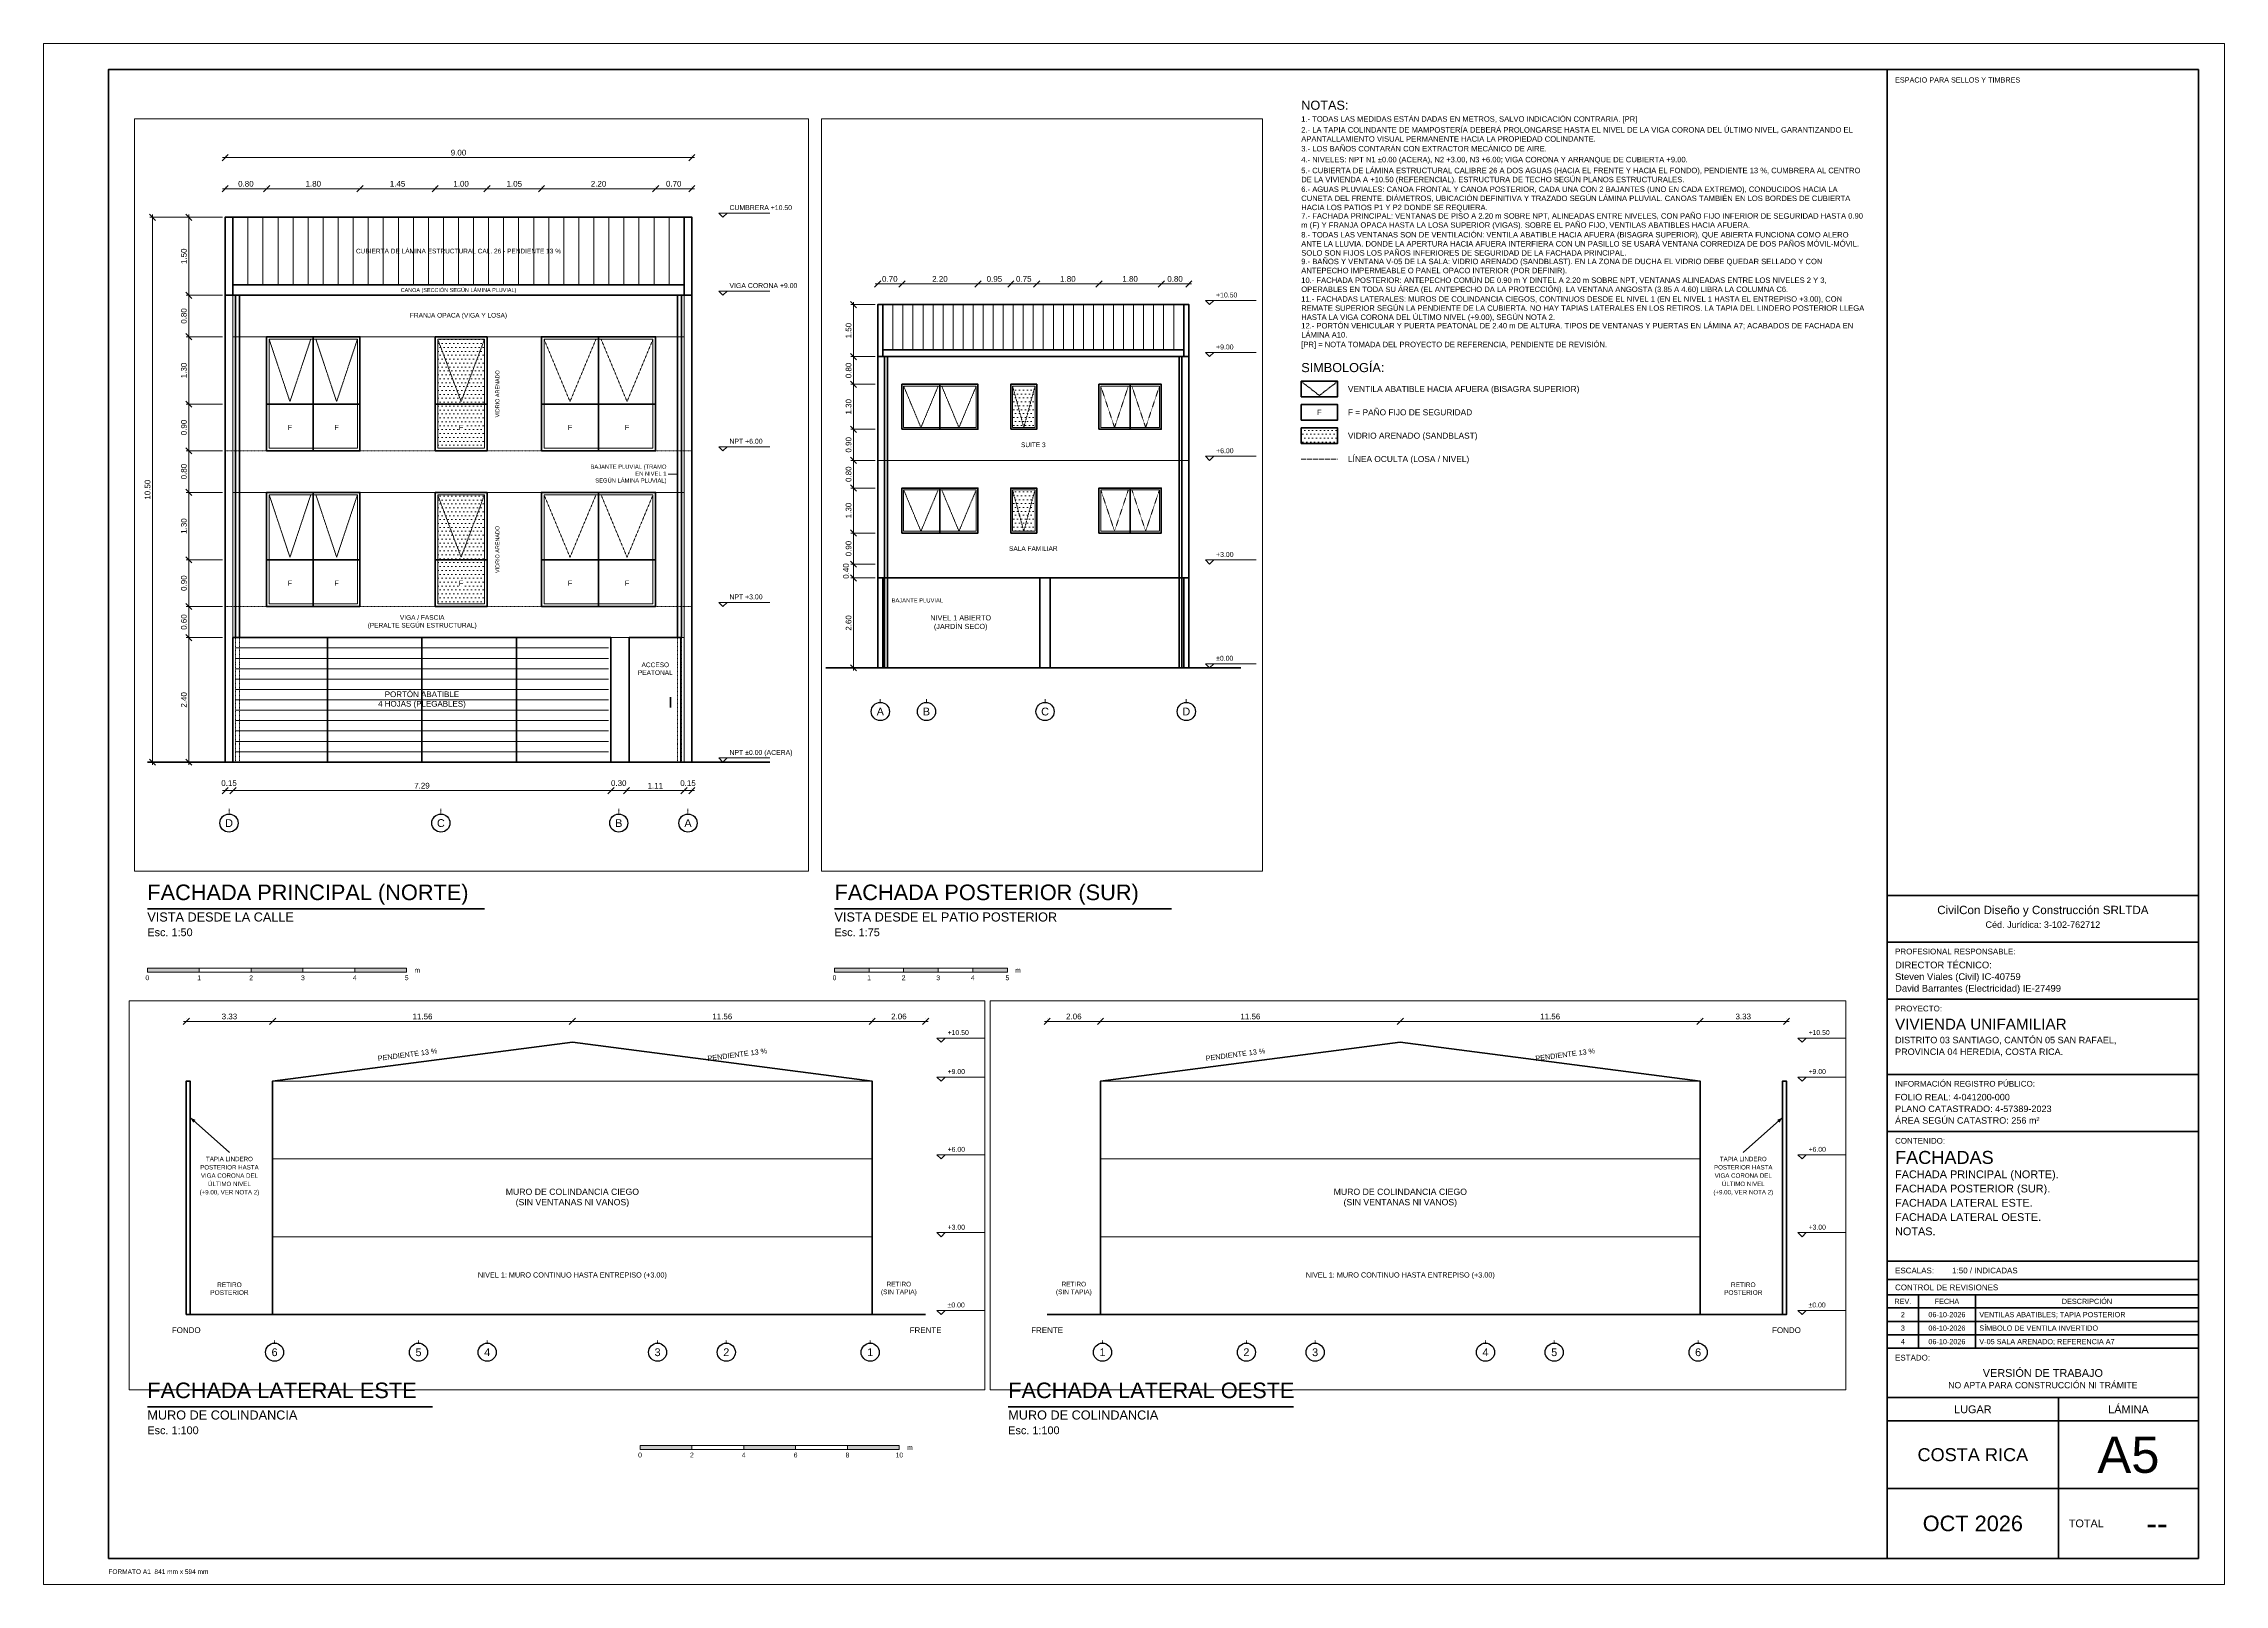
# Paper-space layout 'A5-FACHADAS' of a CAD drawing. Header units: metres, sheet in millimetres. Extents: x 0 to 841, y 0 to 594.
# The model-space entities are those that its viewports show. They can reach past a viewport. Long polylines and large blocks are cut down to what shows.
import ezdxf
from ezdxf.enums import TextEntityAlignment as Align

# ---------------------------------------------------------------- set-up
doc = ezdxf.new("R2010")
doc.units = ezdxf.units.M
doc.linetypes.add('CENTER', pattern=[5.08, 3.175, -0.635, 0.635, -0.635])
doc.linetypes.add('DASHED', pattern=[1.524, 1.27, -0.254])
for name, color, linetype, lineweight in [('A-CAJETIN', 7, 'Continuous', 35), ('A-CAJETIN-TXT', 7, 'Continuous', 25), ('A-EJES', 8, 'CENTER', 13), ('A-EJES-TXT', 7, 'Continuous', 25), ('A-ESCALA-GRAF', 7, 'Continuous', 18), ('A-MARCO', 7, 'Continuous', 70), ('A-NOTAS', 7, 'Continuous', 18), ('A-TEXTO', 7, 'Continuous', 18), ('A-TITULOS', 7, 'Continuous', 35), ('F-CONTORNO', 7, 'Continuous', 50), ('F-COTA', 7, 'Continuous', 18), ('F-LINEAS', 8, 'Continuous', 18), ('F-NIVEL', 7, 'Continuous', 18), ('F-OCULTO', 8, 'DASHED', 13), ('F-TERRENO', 7, 'Continuous', 70), ('F-TRAMA', 8, 'Continuous', 9), ('F-TXT', 7, 'Continuous', 18), ('F-VANOS', 7, 'Continuous', 35), ('F-VIDRIO', 8, 'Continuous', 13)]:
    doc.layers.add(name, color=color, linetype=linetype, lineweight=lineweight)
doc.layers.add('A-VIEWPORT', color=8, linetype='Continuous', lineweight=13, plot=False)
doc.styles.add('ARIAL', font='arial.ttf')
doc.dimstyles.new('COTA-100', dxfattribs={"dimtxt": 0.22, "dimasz": 0.12, "dimexe": 0.1, "dimexo": 0.1, "dimgap": 0.08, "dimtad": 1, "dimzin": 0, "dimdsep": 46, "dimtxsty": 'ARIAL', "dimtsz": 0.12, "dimcen": 2.5, "dimdle": 0.1, "dimclrd": 7, "dimclre": 7, "dimclrt": 7, "dimazin": 3, "dimtfac": 1, "dimtmove": 0, "dimatfit": 3, "dimlwd": 18, "dimlwe": 13})
doc.dimstyles.new('COTA-50', dxfattribs={"dimtxt": 0.11, "dimasz": 0.06, "dimexe": 0.05, "dimexo": 0.05, "dimgap": 0.04, "dimtad": 1, "dimzin": 0, "dimdsep": 46, "dimtxsty": 'ARIAL', "dimtsz": 0.06, "dimcen": 2.5, "dimdle": 0.05, "dimclrd": 7, "dimclre": 7, "dimclrt": 7, "dimazin": 3, "dimtfac": 1, "dimtmove": 0, "dimatfit": 3, "dimlwd": 18, "dimlwe": 13})
doc.dimstyles.new('COTA-75', dxfattribs={"dimtxt": 0.165, "dimasz": 0.09, "dimexe": 0.075, "dimexo": 0.075, "dimgap": 0.06, "dimtad": 1, "dimzin": 0, "dimdsep": 46, "dimtxsty": 'ARIAL', "dimtsz": 0.09, "dimcen": 2.5, "dimdle": 0.075, "dimclrd": 7, "dimclre": 7, "dimclrt": 7, "dimazin": 3, "dimtfac": 1, "dimtmove": 0, "dimatfit": 3, "dimlwd": 18, "dimlwe": 13})

# ---------------------------------------------------------------- blocks, each defined once
blk = doc.blocks.new('CAJETIN_A1')
for p, q in [((0, 255.6), (120, 255.6)), ((0, 237.6), (120, 237.6)), ((0, 215.6), (120, 215.6)), ((0, 186.6), (120, 186.6)), ((0, 164.6), (120, 164.6)), ((0, 114.6), (120, 114.6)), ((0, 107.6), (120, 107.6)), ((0, 101.6), (120, 101.6)), ((12, 101.6), (12, 81)), ((34, 101.6), (34, 81)), ((0, 96.6), (120, 96.6)), ((0, 91.4), (120, 91.4)), ((0, 86.2), (120, 86.2)), ((0, 81), (120, 81)), ((0, 62), (120, 62)), ((66, 62), (66, 0)), ((0, 53), (120, 53)), ((0, 27), (120, 27))]:
    blk.add_line(p, q)
blk.add_lwpolyline([(0, 0), (120, 0), (120, 574), (0, 574)], close=True)
at = {"style": 'ARIAL'}
for s, height, p in [('ESPACIO PARA SELLOS Y TIMBRES', 2, (3, 571)), ('PROFESIONAL RESPONSABLE:', 2.2, (3, 235.1)), ('PROYECTO:', 2.2, (3, 213.1)), ('INFORMACIÓN REGISTRO PÚBLICO:', 2.2, (3, 184.1)), ('CONTENIDO:', 2.2, (3, 162.1)), ('ESCALAS:', 2.2, (3, 112.1)), ('CONTROL DE REVISIONES', 2.2, (3, 105.6)), ('ESTADO:', 2.2, (3, 78.5))]:
    blk.add_text(s, height=height, dxfattribs=at).set_placement(p, align=Align.TOP_LEFT)
for s, height, p in [('REV.', 2, (6, 99.1)), ('FECHA', 2, (23, 99.1)), ('DESCRIPCIÓN', 2, (77, 99.1)), ('LUGAR', 3, (33, 57.5)), ('LÁMINA', 3, (93, 57.5))]:
    blk.add_text(s, height=height, dxfattribs=at).set_placement(p, align=Align.MIDDLE_CENTER)
blk.add_text('TOTAL', height=3, dxfattribs=at).set_placement((70, 13.5), align=Align.MIDDLE_LEFT)
for tag, height, p in [('EMPRESA_CED', 2.5, (60, 245.6)), ('EMPRESA', 3.2, (60, 251.6)), ('ESTADO_1', 3, (60, 73)), ('ESTADO_2', 2.4, (60, 68))]:
    blk.add_attdef(tag, text='', height=height, dxfattribs=at).set_placement(p, align=Align.TOP_CENTER)
for tag, height, p in [('PROF_1', 2.6, (3, 230.1)), ('PROF_2', 2.6, (3, 225.6)), ('PROF_3', 2.6, (3, 221.1)), ('PROYECTO', 4.2, (3, 208.1)), ('UBIC_1', 2.5, (3, 201.1)), ('UBIC_2', 2.5, (3, 196.6)), ('UBIC_3', 2.5, (3, 192.1)), ('REG_1', 2.5, (3, 179.1)), ('REG_2', 2.5, (3, 174.6)), ('REG_3', 2.5, (3, 170.1)), ('CONT_TIT', 5, (3, 157.1)), ('CONT_1', 3, (3, 149.6)), ('CONT_2', 3, (3, 144.1)), ('CONT_3', 3, (3, 138.6)), ('CONT_4', 3, (3, 133.1)), ('CONT_5', 3, (3, 127.6)), ('CONT_6', 3, (3, 122.1)), ('ESCALAS', 2.2, (25, 112.1))]:
    blk.add_attdef(tag, text='', height=height, dxfattribs=at).set_placement(p, align=Align.TOP_LEFT)
for tag, height, p in [('REV0_N', 2, (6, 94)), ('REV0_F', 2, (23, 94)), ('REV1_N', 2, (6, 88.8)), ('REV2_N', 2, (6, 83.6)), ('REV1_F', 2, (23, 88.8)), ('REV2_F', 2, (23, 83.6)), ('LUGAR', 5, (33, 40)), ('LAMINA', 14, (93, 40)), ('TOTAL', 9, (104, 13.5)), ('FECHA', 6, (33, 13.5))]:
    blk.add_attdef(tag, text='', height=height, dxfattribs=at).set_placement(p, align=Align.MIDDLE_CENTER)
for tag, p in [('REV0_D', (35.5, 94)), ('REV1_D', (35.5, 88.8)), ('REV2_D', (35.5, 83.6))]:
    blk.add_attdef(tag, text='', height=2, dxfattribs=at).set_placement(p, align=Align.MIDDLE_LEFT)

msp = doc.modelspace()

# ---------------------------------------------------------------- hatches: boundary and pattern name
at = {"layer": 'F-TRAMA'}
h = msp.add_hatch(dxfattribs=at)
h.set_pattern_fill('DOTS', scale=0.0475)
h.paths.add_polyline_path([(4.1, 6.05), (5, 6.05), (5, 8.15), (4.1, 8.15)])
h = msp.add_hatch(dxfattribs=at)
h.set_pattern_fill('DOTS', scale=0.07125)
h.paths.add_polyline_path([(33.9, 6.95), (34.55, 6.95), (34.55, 8.15), (33.9, 8.15)])
h = msp.add_hatch(dxfattribs=at)
h.set_pattern_fill('DOTS', scale=0.0475)
h.paths.add_polyline_path([(4.1, 3.05), (5, 3.05), (5, 5.15), (4.1, 5.15)])
h = msp.add_hatch(dxfattribs=at)
h.set_pattern_fill('DOTS', scale=0.07125)
h.paths.add_polyline_path([(33.9, 3.95), (34.55, 3.95), (34.55, 5.15), (33.9, 5.15)])

# ---------------------------------------------------------------- linework, layer by layer
at = {"layer": 'A-EJES', "ltscale": 0.05}
for p, q in [((0.075, -0.9), (0.075, -1)), ((4.16, -0.9), (4.16, -1)), ((7.59, -0.9), (7.59, -1)), ((8.925, -0.9), (8.925, -1))]:
    msp.add_line(p, q, dxfattribs=at)
at = {"layer": 'A-EJES', "ltscale": 0.075}
for p, q in [((30.075, -0.9), (30.075, -1)), ((31.41, -0.9), (31.41, -1)), ((34.84, -0.9), (34.84, -1)), ((38.925, -0.9), (38.925, -1))]:
    msp.add_line(p, q, dxfattribs=at)
at = {"layer": 'A-EJES', "ltscale": 0.1}
for p, q in [((63.407, -1), (63.407, -1.1)), ((68.957, -1), (68.957, -1.1)), ((71.607, -1), (71.607, -1.1)), ((78.177, -1), (78.177, -1.1)), ((80.827, -1), (80.827, -1.1)), ((86.377, -1), (86.377, -1.1)), ((102.135, -1), (102.135, -1.1)), ((107.685, -1), (107.685, -1.1)), ((110.335, -1), (110.335, -1.1)), ((116.905, -1), (116.905, -1.1)), ((119.555, -1), (119.555, -1.1)), ((125.105, -1), (125.105, -1.1))]:
    msp.add_line(p, q, dxfattribs=at)
at = {"layer": 'A-EJES-TXT'}
for centre, radius in [((0.075, -1.175), 0.175), ((4.16, -1.175), 0.175), ((7.59, -1.175), 0.175), ((8.925, -1.175), 0.175), ((30.075, -1.262), 0.263), ((31.41, -1.262), 0.263), ((34.84, -1.262), 0.263), ((38.925, -1.262), 0.263), ((63.407, -1.45), 0.35), ((68.957, -1.45), 0.35), ((71.607, -1.45), 0.35), ((78.177, -1.45), 0.35), ((80.827, -1.45), 0.35), ((86.377, -1.45), 0.35), ((102.135, -1.45), 0.35), ((107.685, -1.45), 0.35), ((110.335, -1.45), 0.35), ((116.905, -1.45), 0.35), ((119.555, -1.45), 0.35), ((125.105, -1.45), 0.35)]:
    msp.add_circle(centre, radius, dxfattribs=at)
at = {"layer": 'F-CONTORNO'}
for p, q in [((0.15, 10.503), (8.85, 10.503)), ((30.15, 10.503), (38.85, 10.503))]:
    msp.add_line(p, q, dxfattribs=at)
for points in [[(0, 9), (0.15, 9), (0.15, 10.503), (0, 10.503)], [(8.85, 9), (9, 9), (9, 10.503), (8.85, 10.503)], [(30, 9), (30.15, 9), (30.15, 10.503), (30, 10.503)], [(38.85, 9), (39, 9), (39, 10.503), (38.85, 10.503)], [(86.452, 0), (63.332, 0), (63.332, 9), (74.892, 10.503), (86.452, 9)], [(102.06, 0), (125.18, 0), (125.18, 9), (113.62, 10.503), (102.06, 9)], [(0, 0), (9, 0), (9, 9), (0, 9)], [(30, 2.6), (39, 2.6), (39, 9), (30, 9)], [(60, 0), (60.15, 0), (60.15, 9), (60, 9)], [(128.362, 0), (128.512, 0), (128.512, 9), (128.362, 9)], [(30, 0), (30.15, 0), (30.15, 2.6), (30, 2.6)], [(34.69, 0), (34.99, 0), (34.99, 2.6), (34.69, 2.6)], [(38.85, 0), (39, 0), (39, 2.6), (38.85, 2.6)]]:
    msp.add_lwpolyline(points, close=True, dxfattribs=at)
at = {"layer": 'F-LINEAS'}
for p, q in [((0, 0), (0, 9)), ((0.15, 0), (0.15, 9)), ((8.85, 0), (8.85, 9)), ((9, 0), (9, 9)), ((0.15, 8.2), (8.85, 8.2)), ((0.15, 5.2), (8.85, 5.2)), ((0.15, 2.4), (8.85, 2.4))]:
    msp.add_line(p, q, dxfattribs=at)
at = {"layer": 'F-NIVEL'}
for p, q in [((9.52, 10.583), (10.5, 10.583)), ((39.48, 10.623), (40.95, 10.623)), ((88.952, 10.663), (90.912, 10.663)), ((128.952, 10.663), (130.912, 10.663)), ((9.52, 9.08), (10.5, 9.08)), ((39.48, 9.12), (40.95, 9.12)), ((88.952, 9.16), (90.912, 9.16)), ((128.952, 9.16), (130.912, 9.16)), ((9.52, 6.08), (10.5, 6.08)), ((39.48, 6.12), (40.95, 6.12)), ((88.952, 6.16), (90.912, 6.16)), ((128.952, 6.16), (130.912, 6.16)), ((9.52, 3.08), (10.5, 3.08)), ((39.48, 3.12), (40.95, 3.12)), ((88.952, 3.16), (90.912, 3.16)), ((128.952, 3.16), (130.912, 3.16)), ((9.52, 0.08), (10.5, 0.08)), ((39.48, 0.12), (40.95, 0.12)), ((88.952, 0.16), (90.912, 0.16)), ((128.952, 0.16), (130.912, 0.16))]:
    msp.add_line(p, q, dxfattribs=at)
for points in [[(9.52, 10.583), (9.68, 10.583), (9.6, 10.503)], [(39.48, 10.623), (39.72, 10.623), (39.6, 10.503)], [(88.952, 10.663), (89.272, 10.663), (89.112, 10.503)], [(128.952, 10.663), (129.272, 10.663), (129.112, 10.503)], [(9.52, 9.08), (9.68, 9.08), (9.6, 9)], [(39.48, 9.12), (39.72, 9.12), (39.6, 9)], [(88.952, 9.16), (89.272, 9.16), (89.112, 9)], [(128.952, 9.16), (129.272, 9.16), (129.112, 9)], [(9.52, 6.08), (9.68, 6.08), (9.6, 6)], [(39.48, 6.12), (39.72, 6.12), (39.6, 6)], [(88.952, 6.16), (89.272, 6.16), (89.112, 6)], [(128.952, 6.16), (129.272, 6.16), (129.112, 6)], [(9.52, 3.08), (9.68, 3.08), (9.6, 3)], [(39.48, 3.12), (39.72, 3.12), (39.6, 3)], [(88.952, 3.16), (89.272, 3.16), (89.112, 3)], [(128.952, 3.16), (129.272, 3.16), (129.112, 3)], [(9.52, 0.08), (9.68, 0.08), (9.6, 0)], [(39.48, 0.12), (39.72, 0.12), (39.6, 0)], [(88.952, 0.16), (89.272, 0.16), (89.112, 0)], [(128.952, 0.16), (129.272, 0.16), (129.112, 0)]]:
    msp.add_lwpolyline(points, close=True, dxfattribs=at)
at = {"layer": 'F-OCULTO', "ltscale": 0.15}
for p, q in [((63.332, 9), (86.452, 9)), ((102.06, 9), (125.18, 9)), ((63.332, 6), (86.452, 6)), ((102.06, 6), (125.18, 6)), ((63.332, 3), (86.452, 3)), ((102.06, 3), (125.18, 3))]:
    msp.add_line(p, q, dxfattribs=at)
at = {"layer": 'F-OCULTO', "ltscale": 0.025}
for p, q in [((0.85, 8.15), (1.25, 6.95)), ((1.65, 8.15), (1.25, 6.95)), ((1.75, 8.15), (2.15, 6.95)), ((2.55, 8.15), (2.15, 6.95)), ((4.1, 8.15), (4.55, 6.95)), ((5, 8.15), (4.55, 6.95)), ((6.15, 8.15), (6.65, 6.95)), ((7.15, 8.15), (6.65, 6.95)), ((7.25, 8.15), (7.75, 6.95)), ((8.25, 8.15), (7.75, 6.95)), ((0.85, 5.15), (1.25, 3.95)), ((1.65, 5.15), (1.25, 3.95)), ((1.75, 5.15), (2.15, 3.95)), ((2.55, 5.15), (2.15, 3.95)), ((4.1, 5.15), (4.55, 3.95)), ((5, 5.15), (4.55, 3.95)), ((6.15, 5.15), (6.65, 3.95)), ((7.15, 5.15), (6.65, 3.95)), ((7.25, 5.15), (7.75, 3.95)), ((8.25, 5.15), (7.75, 3.95))]:
    msp.add_line(p, q, dxfattribs=at)
at = {"layer": 'F-OCULTO', "ltscale": 0.0375}
for p, q in [((30.75, 8.15), (31.25, 6.95)), ((31.75, 8.15), (31.25, 6.95)), ((31.85, 8.15), (32.35, 6.95)), ((32.85, 8.15), (32.35, 6.95)), ((33.9, 8.15), (34.225, 6.95)), ((34.55, 8.15), (34.225, 6.95)), ((36.45, 8.15), (36.85, 6.95)), ((37.25, 8.15), (36.85, 6.95)), ((37.35, 8.15), (37.75, 6.95)), ((38.15, 8.15), (37.75, 6.95)), ((30.75, 5.15), (31.25, 3.95)), ((31.75, 5.15), (31.25, 3.95)), ((31.85, 5.15), (32.35, 3.95)), ((32.85, 5.15), (32.35, 3.95)), ((33.9, 5.15), (34.225, 3.95)), ((34.55, 5.15), (34.225, 3.95)), ((36.45, 5.15), (36.85, 3.95)), ((37.25, 5.15), (36.85, 3.95)), ((37.35, 5.15), (37.75, 3.95)), ((38.15, 5.15), (37.75, 3.95))]:
    msp.add_line(p, q, dxfattribs=at)
at = {"layer": 'F-OCULTO', "ltscale": 0.08}
for p, q in [((0, 6), (9, 6)), ((30, 6), (39, 6)), ((0, 3), (9, 3)), ((0.2, 2.4), (0.2, 0)), ((0.28, 2.4), (0.28, 0)), ((8.72, 2.4), (8.72, 0)), ((8.8, 2.4), (8.8, 0))]:
    msp.add_line(p, q, dxfattribs=at)
at = {"layer": 'F-TERRENO'}
for p, q in [((-1.5, 0), (10.5, 0)), ((28.5, 0), (40.5, 0)), ((88.512, 0), (60, 0)), ((100, 0), (128.512, 0))]:
    msp.add_line(p, q, dxfattribs=at)
at = {"layer": 'F-TRAMA'}
for p, q in [((0.44, 9.2), (0.44, 10.503)), ((0.73, 9.2), (0.73, 10.503)), ((1.02, 9.2), (1.02, 10.503)), ((1.31, 9.2), (1.31, 10.503)), ((1.6, 9.2), (1.6, 10.503)), ((1.89, 9.2), (1.89, 10.503)), ((2.18, 9.2), (2.18, 10.503)), ((2.47, 9.2), (2.47, 10.503)), ((2.76, 9.2), (2.76, 10.503)), ((3.05, 9.2), (3.05, 10.503)), ((3.34, 9.2), (3.34, 10.503)), ((3.63, 9.2), (3.63, 10.503)), ((3.92, 9.2), (3.92, 10.503)), ((4.21, 9.2), (4.21, 10.503)), ((4.5, 9.2), (4.5, 10.503)), ((4.79, 9.2), (4.79, 10.503)), ((5.08, 9.2), (5.08, 10.503)), ((5.37, 9.2), (5.37, 10.503)), ((5.66, 9.2), (5.66, 10.503)), ((5.95, 9.2), (5.95, 10.503)), ((6.24, 9.2), (6.24, 10.503)), ((6.53, 9.2), (6.53, 10.503)), ((6.82, 9.2), (6.82, 10.503)), ((7.11, 9.2), (7.11, 10.503)), ((7.4, 9.2), (7.4, 10.503)), ((7.69, 9.2), (7.69, 10.503)), ((7.98, 9.2), (7.98, 10.503)), ((8.27, 9.2), (8.27, 10.503)), ((8.56, 9.2), (8.56, 10.503)), ((30.44, 9.2), (30.44, 10.503)), ((30.73, 9.2), (30.73, 10.503)), ((31.02, 9.2), (31.02, 10.503)), ((31.31, 9.2), (31.31, 10.503)), ((31.6, 9.2), (31.6, 10.503)), ((31.89, 9.2), (31.89, 10.503)), ((32.18, 9.2), (32.18, 10.503)), ((32.47, 9.2), (32.47, 10.503)), ((32.76, 9.2), (32.76, 10.503)), ((33.05, 9.2), (33.05, 10.503)), ((33.34, 9.2), (33.34, 10.503)), ((33.63, 9.2), (33.63, 10.503)), ((33.92, 9.2), (33.92, 10.503)), ((34.21, 9.2), (34.21, 10.503)), ((34.5, 9.2), (34.5, 10.503)), ((34.79, 9.2), (34.79, 10.503)), ((35.08, 9.2), (35.08, 10.503)), ((35.37, 9.2), (35.37, 10.503)), ((35.66, 9.2), (35.66, 10.503)), ((35.95, 9.2), (35.95, 10.503)), ((36.24, 9.2), (36.24, 10.503)), ((36.53, 9.2), (36.53, 10.503)), ((36.82, 9.2), (36.82, 10.503)), ((37.11, 9.2), (37.11, 10.503)), ((37.4, 9.2), (37.4, 10.503)), ((37.69, 9.2), (37.69, 10.503)), ((37.98, 9.2), (37.98, 10.503)), ((38.27, 9.2), (38.27, 10.503)), ((38.56, 9.2), (38.56, 10.503))]:
    msp.add_line(p, q, dxfattribs=at)
at = {"layer": 'F-TXT'}
for p, q in [((61.666, 6.25), (60.15, 7.6)), ((126.846, 6.25), (128.362, 7.6)), ((8.54, 5.55), (8.72, 5.55))]:
    msp.add_line(p, q, dxfattribs=at)
for points in [[(60.15, 7.6), (60.361, 7.506), (60.268, 7.401)], [(128.362, 7.6), (128.244, 7.401), (128.151, 7.506)]]:
    msp.add_solid(points, dxfattribs=at)
at = {"layer": 'F-VANOS'}
for p, q in [((0.2, 9), (0.2, 2.4)), ((0.28, 9), (0.28, 2.4)), ((8.72, 9), (8.72, 2.4)), ((8.8, 9), (8.8, 2.4)), ((30.2, 9), (30.2, 0)), ((30.28, 9), (30.28, 0)), ((38.72, 9), (38.72, 0)), ((38.8, 9), (38.8, 0)), ((1.7, 6), (1.7, 8.2)), ((7.2, 6), (7.2, 8.2)), ((31.8, 6.9), (31.8, 8.2)), ((37.3, 6.9), (37.3, 8.2)), ((0.8, 6.9), (2.6, 6.9)), ((4.05, 6.9), (5.05, 6.9)), ((6.1, 6.9), (8.3, 6.9)), ((1.7, 3), (1.7, 5.2)), ((7.2, 3), (7.2, 5.2)), ((31.8, 3.9), (31.8, 5.2)), ((37.3, 3.9), (37.3, 5.2)), ((0.8, 3.9), (2.6, 3.9)), ((4.05, 3.9), (5.05, 3.9)), ((6.1, 3.9), (8.3, 3.9)), ((1.973, 0), (1.973, 2.4)), ((3.795, 0), (3.795, 2.4)), ((5.617, 0), (5.617, 2.4)), ((8.59, 1.05), (8.59, 1.25))]:
    msp.add_line(p, q, dxfattribs=at)
for points in [[(0.15, 9), (8.85, 9), (8.85, 9.2), (0.15, 9.2)], [(30.15, 9), (38.85, 9), (38.85, 9.2), (30.15, 9.2)], [(0.8, 6), (2.6, 6), (2.6, 8.2), (0.8, 8.2)], [(4.05, 6), (5.05, 6), (5.05, 8.2), (4.05, 8.2)], [(6.1, 6), (8.3, 6), (8.3, 8.2), (6.1, 8.2)], [(30.7, 6.9), (32.9, 6.9), (32.9, 8.2), (30.7, 8.2)], [(33.85, 6.9), (34.6, 6.9), (34.6, 8.2), (33.85, 8.2)], [(36.4, 6.9), (38.2, 6.9), (38.2, 8.2), (36.4, 8.2)], [(0.8, 3), (2.6, 3), (2.6, 5.2), (0.8, 5.2)], [(4.05, 3), (5.05, 3), (5.05, 5.2), (4.05, 5.2)], [(6.1, 3), (8.3, 3), (8.3, 5.2), (6.1, 5.2)], [(30.7, 3.9), (32.9, 3.9), (32.9, 5.2), (30.7, 5.2)], [(33.85, 3.9), (34.6, 3.9), (34.6, 5.2), (33.85, 5.2)], [(36.4, 3.9), (38.2, 3.9), (38.2, 5.2), (36.4, 5.2)], [(0.15, 0), (7.44, 0), (7.44, 2.4), (0.15, 2.4)], [(7.79, 0), (8.79, 0), (8.79, 2.4), (7.79, 2.4)]]:
    msp.add_lwpolyline(points, close=True, dxfattribs=at)
at = {"layer": 'F-VIDRIO'}
for p, q in [((0.2, 2.2), (7.39, 2.2)), ((0.2, 2), (7.39, 2)), ((0.2, 1.8), (7.39, 1.8)), ((0.2, 1.6), (7.39, 1.6)), ((0.2, 1.4), (7.39, 1.4)), ((0.2, 1.2), (7.39, 1.2)), ((0.2, 1), (7.39, 1)), ((0.2, 0.8), (7.39, 0.8)), ((0.2, 0.6), (7.39, 0.6)), ((0.2, 0.4), (7.39, 0.4)), ((0.2, 0.2), (7.39, 0.2))]:
    msp.add_line(p, q, dxfattribs=at)
for points in [[(0.85, 6.05), (2.55, 6.05), (2.55, 8.15), (0.85, 8.15)], [(4.1, 6.05), (5, 6.05), (5, 8.15), (4.1, 8.15)], [(6.15, 6.05), (8.25, 6.05), (8.25, 8.15), (6.15, 8.15)], [(30.75, 6.95), (32.85, 6.95), (32.85, 8.15), (30.75, 8.15)], [(33.9, 6.95), (34.55, 6.95), (34.55, 8.15), (33.9, 8.15)], [(36.45, 6.95), (38.15, 6.95), (38.15, 8.15), (36.45, 8.15)], [(0.85, 3.05), (2.55, 3.05), (2.55, 5.15), (0.85, 5.15)], [(4.1, 3.05), (5, 3.05), (5, 5.15), (4.1, 5.15)], [(6.15, 3.05), (8.25, 3.05), (8.25, 5.15), (6.15, 5.15)], [(30.75, 3.95), (32.85, 3.95), (32.85, 5.15), (30.75, 5.15)], [(33.9, 3.95), (34.55, 3.95), (34.55, 5.15), (33.9, 5.15)], [(36.45, 3.95), (38.15, 3.95), (38.15, 5.15), (36.45, 5.15)]]:
    msp.add_lwpolyline(points, close=True, dxfattribs=at)

# ---------------------------------------------------------------- texts
at = {"layer": 'A-EJES-TXT', "style": 'ARIAL'}
for s, height, p in [('D', 0.15, (0.075, -1.175)), ('C', 0.15, (4.16, -1.175)), ('B', 0.15, (7.59, -1.175)), ('A', 0.15, (8.925, -1.175)), ('A', 0.225, (30.075, -1.262)), ('B', 0.225, (31.41, -1.262)), ('C', 0.225, (34.84, -1.262)), ('D', 0.225, (38.925, -1.262)), ('6', 0.3, (63.407, -1.45)), ('5', 0.3, (68.957, -1.45)), ('4', 0.3, (71.607, -1.45)), ('3', 0.3, (78.177, -1.45)), ('2', 0.3, (80.827, -1.45)), ('1', 0.3, (86.377, -1.45)), ('1', 0.3, (102.135, -1.45)), ('2', 0.3, (107.685, -1.45)), ('3', 0.3, (110.335, -1.45)), ('4', 0.3, (116.905, -1.45)), ('5', 0.3, (119.555, -1.45)), ('6', 0.3, (125.105, -1.45))]:
    msp.add_text(s, height=height, dxfattribs=at).set_placement(p, align=Align.MIDDLE_CENTER)
at = {"layer": 'F-NIVEL', "style": 'ARIAL'}
for s, height, p in [('+10.50', 0.19, (89.362, 10.723)), ('+10.50', 0.19, (129.362, 10.723)), ('CUMBRERA +10.50', 0.095, (9.725, 10.613)), ('+10.50', 0.1425, (39.788, 10.668)), ('+9.00', 0.1425, (39.788, 9.165)), ('+9.00', 0.19, (89.362, 9.22)), ('+9.00', 0.19, (129.362, 9.22)), ('VIGA CORONA +9.00', 0.095, (9.725, 9.11)), ('+6.00', 0.1425, (39.788, 6.165)), ('+6.00', 0.19, (89.362, 6.22)), ('+6.00', 0.19, (129.362, 6.22)), ('NPT +6.00', 0.095, (9.725, 6.11)), ('+3.00', 0.19, (89.362, 3.22)), ('+3.00', 0.19, (129.362, 3.22)), ('NPT +3.00', 0.095, (9.725, 3.11)), ('+3.00', 0.1425, (39.788, 3.165)), ('±0.00', 0.19, (89.362, 0.22)), ('±0.00', 0.19, (129.362, 0.22)), ('NPT ±0.00 (ACERA)', 0.095, (9.725, 0.11)), ('±0.00', 0.1425, (39.788, 0.165))]:
    msp.add_text(s, height=height, dxfattribs=at).set_placement(p, align=Align.BOTTOM_LEFT)
at = {"layer": 'F-TXT', "style": 'ARIAL'}
for s, height, rotation, p in [('PENDIENTE 13 %', 0.2, 7.4069, (68.534, 10.026)), ('PENDIENTE 13 %', 0.2, 7.4069, (81.25, 10.026)), ('PENDIENTE 13 %', 0.2, 7.4069, (107.262, 10.026)), ('PENDIENTE 13 %', 0.2, 7.4069, (119.978, 10.026)), ('VIDRIO ARENADO', 0.075, 90, (5.25, 7.1)), ('VIDRIO ARENADO', 0.075, 90, (5.25, 4.1))]:
    msp.add_text(s, height=height, rotation=rotation, dxfattribs=at).set_placement(p, align=Align.MIDDLE_CENTER)
for s, height, p in [('CANOA (SECCIÓN SEGÚN LÁMINA PLUVIAL)', 0.075, (4.5, 9.1)), ('F', 0.1, (1.25, 6.45)), ('F', 0.1, (2.15, 6.45)), ('F', 0.1, (4.55, 6.45)), ('F', 0.1, (6.65, 6.45)), ('F', 0.1, (7.75, 6.45)), ('SUITE 3', 0.135, (34.5, 6.45)), ('TAPIA LINDERO', 0.17, (61.666, 6)), ('TAPIA LINDERO', 0.17, (126.846, 6)), ('POSTERIOR HASTA', 0.17, (61.666, 5.68)), ('POSTERIOR HASTA', 0.17, (126.846, 5.68)), ('VIGA CORONA DEL', 0.17, (61.666, 5.36)), ('ÚLTIMO NIVEL', 0.17, (61.666, 5.04)), ('VIGA CORONA DEL', 0.17, (126.846, 5.36)), ('ÚLTIMO NIVEL', 0.17, (126.846, 5.04)), ('(+9.00, VER NOTA 2)', 0.17, (61.666, 4.72)), ('(+9.00, VER NOTA 2)', 0.17, (126.846, 4.72)), ('F', 0.1, (1.25, 3.45)), ('F', 0.1, (2.15, 3.45)), ('F', 0.1, (4.55, 3.45)), ('F', 0.1, (6.65, 3.45)), ('F', 0.1, (7.75, 3.45)), ('SALA FAMILIAR', 0.135, (34.5, 3.45)), ('FONDO', 0.22, (60, -0.6)), ('FRENTE', 0.22, (88.512, -0.6)), ('FRENTE', 0.22, (100, -0.6)), ('FONDO', 0.22, (128.512, -0.6))]:
    msp.add_text(s, height=height, dxfattribs=at).set_placement(p, align=Align.MIDDLE_CENTER)
for s, insert, char_height, width, attachment_point in [('CUBIERTA DE LÁMINA ESTRUCTURAL CAL. 26 - PENDIENTE 13 %', (4.5, 9.851), 0.09, 4.75, 5), ('FRANJA OPACA (VIGA Y LOSA)', (4.5, 8.6), 0.09, 3, 5), ('BAJANTE PLUVIAL (TRAMO EN NIVEL 1\\PSEGÚN LÁMINA PLUVIAL)', (8.51, 5.55), 0.08, 1.5, 6), ('MURO DE COLINDANCIA CIEGO\\P(SIN VENTANAS NI VANOS)', (74.892, 4.5), 0.24, 8, 5), ('MURO DE COLINDANCIA CIEGO\\P(SIN VENTANAS NI VANOS)', (113.62, 4.5), 0.24, 8, 5), ('VIGA / FASCIA\\P(PERALTE SEGÚN ESTRUCTURAL)', (3.8, 2.7), 0.09, 2.5, 5), ('ACCESO\\PPEATONAL', (8.295, 1.8), 0.09, 0.9, 5), ('BAJANTE PLUVIAL', (30.4, 1.95), 0.12, 1.65, 4), ('PORTÓN ABATIBLE\\P4 HOJAS (PLEGABLES)', (3.795, 1.2), 0.11, 2.25, 5), ('NIVEL 1 ABIERTO\\P(JARDÍN SECO)', (32.4, 1.3), 0.15, 3, 5), ('NIVEL 1: MURO CONTINUO HASTA ENTREPISO (+3.00)', (74.892, 1.5), 0.2, 10, 5), ('RETIRO\\P(SIN TAPIA)', (87.482, 1), 0.18, 1.8, 5), ('RETIRO\\P(SIN TAPIA)', (101.03, 1), 0.18, 1.8, 5), ('NIVEL 1: MURO CONTINUO HASTA ENTREPISO (+3.00)', (113.62, 1.5), 0.2, 10, 5), ('RETIRO\\PPOSTERIOR', (61.666, 1), 0.18, 1.8, 5), ('RETIRO\\PPOSTERIOR', (126.846, 1), 0.18, 1.8, 5)]:
    msp.add_mtext(s, dxfattribs=dict(at, insert=insert, char_height=char_height, width=width, attachment_point=attachment_point))

# ---------------------------------------------------------------- dimensions: what is measured, and where the dimension line sits
at = {"layer": 'F-COTA'}
for base, p1, p2, dimstyle in [((0, 11.653), (0, 11.653), (9, 11.653), 'COTA-50'), ((30, 11.103), (30, 11.103), (30.7, 11.103), 'COTA-75'), ((30.7, 11.103), (30.7, 11.103), (32.9, 11.103), 'COTA-75'), ((32.9, 11.103), (32.9, 11.103), (33.85, 11.103), 'COTA-75'), ((33.85, 11.103), (33.85, 11.103), (34.6, 11.103), 'COTA-75'), ((34.6, 11.103), (34.6, 11.103), (36.4, 11.103), 'COTA-75'), ((36.4, 11.103), (36.4, 11.103), (38.2, 11.103), 'COTA-75'), ((38.2, 11.103), (38.2, 11.103), (39, 11.103), 'COTA-75'), ((60, 11.303), (60, 11.303), (63.332, 11.303), 'COTA-100'), ((63.332, 11.303), (63.332, 11.303), (74.892, 11.303), 'COTA-100'), ((74.892, 11.303), (74.892, 11.303), (86.452, 11.303), 'COTA-100'), ((86.452, 11.303), (86.452, 11.303), (88.512, 11.303), 'COTA-100'), ((100, 11.303), (100, 11.303), (102.06, 11.303), 'COTA-100'), ((102.06, 11.303), (102.06, 11.303), (113.62, 11.303), 'COTA-100'), ((113.62, 11.303), (113.62, 11.303), (125.18, 11.303), 'COTA-100'), ((125.18, 11.303), (125.18, 11.303), (128.512, 11.303), 'COTA-100'), ((0, 11.053), (0, 11.053), (0.8, 11.053), 'COTA-50'), ((0.8, 11.053), (0.8, 11.053), (2.6, 11.053), 'COTA-50'), ((2.6, 11.053), (2.6, 11.053), (4.05, 11.053), 'COTA-50'), ((4.05, 11.053), (4.05, 11.053), (5.05, 11.053), 'COTA-50'), ((5.05, 11.053), (5.05, 11.053), (6.1, 11.053), 'COTA-50'), ((6.1, 11.053), (6.1, 11.053), (8.3, 11.053), 'COTA-50'), ((8.3, 11.053), (8.3, 11.053), (9, 11.053), 'COTA-50'), ((0, -0.55), (0, -0.55), (0.15, -0.55), 'COTA-50'), ((0.15, -0.55), (0.15, -0.55), (7.44, -0.55), 'COTA-50'), ((7.44, -0.55), (7.44, -0.55), (7.74, -0.55), 'COTA-50'), ((7.74, -0.55), (7.74, -0.55), (8.85, -0.55), 'COTA-50'), ((8.85, -0.55), (8.85, -0.55), (9, -0.55), 'COTA-50')]:
    msp.add_linear_dim(base=base, p1=p1, p2=p2, dimstyle=dimstyle, dxfattribs=at).render()
for base, p1, p2, dimstyle in [((-1.4, 0), (0, 0), (0, 10.503), 'COTA-50'), ((-0.7, 9), (0, 9), (0, 10.503), 'COTA-50'), ((29.3, 9), (30, 9), (30, 10.503), 'COTA-75'), ((-0.7, 8.2), (0, 8.2), (0, 9), 'COTA-50'), ((29.3, 8.2), (30, 8.2), (30, 9), 'COTA-75'), ((-0.7, 6.9), (0, 6.9), (0, 8.2), 'COTA-50'), ((29.3, 6.9), (30, 6.9), (30, 8.2), 'COTA-75'), ((-0.7, 6), (0, 6), (0, 6.9), 'COTA-50'), ((29.3, 6), (30, 6), (30, 6.9), 'COTA-75'), ((-0.7, 5.2), (0, 5.2), (0, 6), 'COTA-50'), ((29.3, 5.2), (30, 5.2), (30, 6), 'COTA-75'), ((-0.7, 3.9), (0, 3.9), (0, 5.2), 'COTA-50'), ((29.3, 3.9), (30, 3.9), (30, 5.2), 'COTA-75'), ((-0.7, 3), (0, 3), (0, 3.9), 'COTA-50'), ((29.3, 3), (30, 3), (30, 3.9), 'COTA-75'), ((-0.7, 2.4), (0, 2.4), (0, 3), 'COTA-50'), ((29.3, 2.6), (30, 2.6), (30, 3), 'COTA-75'), ((29.3, 0), (30, 0), (30, 2.6), 'COTA-75'), ((-0.7, 0), (0, 0), (0, 2.4), 'COTA-50')]:
    msp.add_linear_dim(base=base, p1=p1, p2=p2, angle=90, dimstyle=dimstyle, dxfattribs=at).render()

psp = doc.layouts.new('A5-FACHADAS')

# ---------------------------------------------------------------- hatches: boundary and pattern name
at = {"layer": 'A-ESCALA-GRAF'}
for points in [[(40, 236), (60, 236), (60, 237.6), (40, 237.6)], [(80, 236), (100, 236), (100, 237.6), (80, 237.6)], [(120, 236), (140, 236), (140, 237.6), (120, 237.6)], [(305, 236), (318.33, 236), (318.33, 237.6), (305, 237.6)], [(331.67, 236), (345, 236), (345, 237.6), (331.67, 237.6)], [(358.33, 236), (371.67, 236), (371.67, 237.6), (358.33, 237.6)], [(230, 52), (250, 52), (250, 53.6), (230, 53.6)], [(270, 52), (290, 52), (290, 53.6), (270, 53.6)], [(310, 52), (330, 52), (330, 53.6), (310, 53.6)]]:
    psp.add_hatch(color=7, dxfattribs=at).paths.add_polyline_path(points)
at = {"layer": 'F-TRAMA'}
h = psp.add_hatch(dxfattribs=at)
h.set_pattern_fill('DOTS', scale=0.95)
h.paths.add_polyline_path([(485, 439.86), (499, 439.86), (499, 445.86), (485, 445.86)])

# ---------------------------------------------------------------- linework, layer by layer
at = {"layer": 'A-ESCALA-GRAF'}
for points in [[(40, 236), (60, 236), (60, 237.6), (40, 237.6)], [(60, 236), (80, 236), (80, 237.6), (60, 237.6)], [(80, 236), (100, 236), (100, 237.6), (80, 237.6)], [(100, 236), (120, 236), (120, 237.6), (100, 237.6)], [(120, 236), (140, 236), (140, 237.6), (120, 237.6)], [(305, 236), (318.33, 236), (318.33, 237.6), (305, 237.6)], [(318.33, 236), (331.67, 236), (331.67, 237.6), (318.33, 237.6)], [(331.67, 236), (345, 236), (345, 237.6), (331.67, 237.6)], [(345, 236), (358.33, 236), (358.33, 237.6), (345, 237.6)], [(358.33, 236), (371.67, 236), (371.67, 237.6), (358.33, 237.6)], [(230, 52), (250, 52), (250, 53.6), (230, 53.6)], [(250, 52), (270, 52), (270, 53.6), (250, 53.6)], [(270, 52), (290, 52), (290, 53.6), (270, 53.6)], [(290, 52), (310, 52), (310, 53.6), (290, 53.6)], [(310, 52), (330, 52), (330, 53.6), (310, 53.6)]]:
    psp.add_lwpolyline(points, close=True, dxfattribs=at)
at = {"layer": 'A-MARCO'}
psp.add_lwpolyline([(25, 10), (831, 10), (831, 584), (25, 584)], close=True, dxfattribs=at)
at = {"layer": 'A-TITULOS'}
for p, q in [((40, 260.5), (170, 260.5)), ((305, 260.5), (435, 260.5)), ((40, 68.5), (150, 68.5)), ((372, 68.5), (482, 68.5))]:
    psp.add_line(p, q, dxfattribs=at)
at = {"layer": 'A-VIEWPORT'}
psp.add_lwpolyline([(0, 0), (841, 0), (841, 594), (0, 594)], close=True, dxfattribs=at)
at = {"layer": 'F-OCULTO', "ltscale": 0.5}
for p in [(485.5, 463.36), (498.5, 463.36)]:
    psp.add_line(p, (492, 458.36), dxfattribs=at)
at = {"layer": 'F-OCULTO', "ltscale": 1.5}
psp.add_line((485, 433.86), (499, 433.86), dxfattribs=at)
at = {"layer": 'F-VANOS'}
for points in [[(485, 457.86), (499, 457.86), (499, 463.86), (485, 463.86)], [(485, 448.86), (499, 448.86), (499, 454.86), (485, 454.86)], [(485, 439.86), (499, 439.86), (499, 445.86), (485, 445.86)]]:
    psp.add_lwpolyline(points, close=True, dxfattribs=at)

# ---------------------------------------------------------------- block references
at = {"layer": 'A-CAJETIN'}
ref = psp.add_blockref('CAJETIN_A1', (711, 10), dxfattribs=at)
ref.add_attrib('EMPRESA', 'CivilCon Diseño y Construcción SRLTDA', dxfattribs={"layer": 'A-CAJETIN-TXT', "height": 3.2, "style": 'ARIAL'}).set_placement((771, 261.6), align=Align.TOP_CENTER)
ref.add_attrib('EMPRESA_CED', 'Céd. Jurídica: 3-102-762712', dxfattribs={"layer": 'A-CAJETIN-TXT', "height": 2.5, "style": 'ARIAL'}).set_placement((771, 255.6), align=Align.TOP_CENTER)
ref.add_attrib('PROF_1', 'DIRECTOR TÉCNICO:', dxfattribs={"layer": 'A-CAJETIN-TXT', "height": 2.6, "style": 'ARIAL'}).set_placement((714, 240.1), align=Align.TOP_LEFT)
ref.add_attrib('PROF_2', 'Steven Viales (Civil) IC-40759', dxfattribs={"layer": 'A-CAJETIN-TXT', "height": 2.6, "style": 'ARIAL'}).set_placement((714, 235.6), align=Align.TOP_LEFT)
ref.add_attrib('PROF_3', 'David Barrantes (Electricidad) IE-27499', dxfattribs={"layer": 'A-CAJETIN-TXT', "height": 2.6, "style": 'ARIAL'}).set_placement((714, 231.1), align=Align.TOP_LEFT)
ref.add_attrib('PROYECTO', 'VIVIENDA UNIFAMILIAR', dxfattribs={"layer": 'A-CAJETIN-TXT', "height": 4.2, "style": 'ARIAL'}).set_placement((714, 218.1), align=Align.TOP_LEFT)
ref.add_attrib('UBIC_1', 'DISTRITO 03 SANTIAGO, CANTÓN 05 SAN RAFAEL,', dxfattribs={"layer": 'A-CAJETIN-TXT', "height": 2.5, "style": 'ARIAL'}).set_placement((714, 211.1), align=Align.TOP_LEFT)
ref.add_attrib('UBIC_2', 'PROVINCIA 04 HEREDIA, COSTA RICA.', dxfattribs={"layer": 'A-CAJETIN-TXT', "height": 2.5, "style": 'ARIAL'}).set_placement((714, 206.6), align=Align.TOP_LEFT)
ref.add_attrib('REG_1', 'FOLIO REAL: 4-041200-000', dxfattribs={"layer": 'A-CAJETIN-TXT', "height": 2.5, "style": 'ARIAL'}).set_placement((714, 189.1), align=Align.TOP_LEFT)
ref.add_attrib('REG_2', 'PLANO CATASTRADO: 4-57389-2023', dxfattribs={"layer": 'A-CAJETIN-TXT', "height": 2.5, "style": 'ARIAL'}).set_placement((714, 184.6), align=Align.TOP_LEFT)
ref.add_attrib('REG_3', 'ÁREA SEGÚN CATASTRO: 256 m²', dxfattribs={"layer": 'A-CAJETIN-TXT', "height": 2.5, "style": 'ARIAL'}).set_placement((714, 180.1), align=Align.TOP_LEFT)
ref.add_attrib('CONT_TIT', 'FACHADAS', dxfattribs={"layer": 'A-CAJETIN-TXT', "height": 5, "style": 'ARIAL'}).set_placement((714, 167.1), align=Align.TOP_LEFT)
ref.add_attrib('CONT_1', 'FACHADA PRINCIPAL (NORTE).', dxfattribs={"layer": 'A-CAJETIN-TXT', "height": 3, "style": 'ARIAL'}).set_placement((714, 159.6), align=Align.TOP_LEFT)
ref.add_attrib('CONT_2', 'FACHADA POSTERIOR (SUR).', dxfattribs={"layer": 'A-CAJETIN-TXT', "height": 3, "style": 'ARIAL'}).set_placement((714, 154.1), align=Align.TOP_LEFT)
ref.add_attrib('CONT_3', 'FACHADA LATERAL ESTE.', dxfattribs={"layer": 'A-CAJETIN-TXT', "height": 3, "style": 'ARIAL'}).set_placement((714, 148.6), align=Align.TOP_LEFT)
ref.add_attrib('CONT_4', 'FACHADA LATERAL OESTE.', dxfattribs={"layer": 'A-CAJETIN-TXT', "height": 3, "style": 'ARIAL'}).set_placement((714, 143.1), align=Align.TOP_LEFT)
ref.add_attrib('CONT_5', 'NOTAS.', dxfattribs={"layer": 'A-CAJETIN-TXT', "height": 3, "style": 'ARIAL'}).set_placement((714, 137.6), align=Align.TOP_LEFT)
ref.add_attrib('ESCALAS', '1:50 / INDICADAS', dxfattribs={"layer": 'A-CAJETIN-TXT', "height": 2.2, "style": 'ARIAL'}).set_placement((736, 122.1), align=Align.TOP_LEFT)
ref.add_attrib('REV0_N', '2', dxfattribs={"layer": 'A-CAJETIN-TXT', "height": 2, "style": 'ARIAL'}).set_placement((717, 104), align=Align.MIDDLE_CENTER)
ref.add_attrib('REV0_F', '06-10-2026', dxfattribs={"layer": 'A-CAJETIN-TXT', "height": 2, "style": 'ARIAL'}).set_placement((734, 104), align=Align.MIDDLE_CENTER)
ref.add_attrib('REV0_D', 'VENTILAS ABATIBLES; TAPIA POSTERIOR', dxfattribs={"layer": 'A-CAJETIN-TXT', "height": 2, "style": 'ARIAL'}).set_placement((746.5, 104), align=Align.MIDDLE_LEFT)
ref.add_attrib('REV1_N', '3', dxfattribs={"layer": 'A-CAJETIN-TXT', "height": 2, "style": 'ARIAL'}).set_placement((717, 98.8), align=Align.MIDDLE_CENTER)
ref.add_attrib('REV1_F', '06-10-2026', dxfattribs={"layer": 'A-CAJETIN-TXT', "height": 2, "style": 'ARIAL'}).set_placement((734, 98.8), align=Align.MIDDLE_CENTER)
ref.add_attrib('REV1_D', 'SÍMBOLO DE VENTILA INVERTIDO', dxfattribs={"layer": 'A-CAJETIN-TXT', "height": 2, "style": 'ARIAL'}).set_placement((746.5, 98.8), align=Align.MIDDLE_LEFT)
ref.add_attrib('REV2_N', '4', dxfattribs={"layer": 'A-CAJETIN-TXT', "height": 2, "style": 'ARIAL'}).set_placement((717, 93.6), align=Align.MIDDLE_CENTER)
ref.add_attrib('REV2_F', '06-10-2026', dxfattribs={"layer": 'A-CAJETIN-TXT', "height": 2, "style": 'ARIAL'}).set_placement((734, 93.6), align=Align.MIDDLE_CENTER)
ref.add_attrib('REV2_D', 'V-05 SALA ARENADO; REFERENCIA A7', dxfattribs={"layer": 'A-CAJETIN-TXT', "height": 2, "style": 'ARIAL'}).set_placement((746.5, 93.6), align=Align.MIDDLE_LEFT)
ref.add_attrib('ESTADO_1', 'VERSIÓN DE TRABAJO', dxfattribs={"layer": 'A-CAJETIN-TXT', "height": 3, "style": 'ARIAL'}).set_placement((771, 83), align=Align.TOP_CENTER)
ref.add_attrib('ESTADO_2', 'NO APTA PARA CONSTRUCCIÓN NI TRÁMITE', dxfattribs={"layer": 'A-CAJETIN-TXT', "height": 2.4, "style": 'ARIAL'}).set_placement((771, 78), align=Align.TOP_CENTER)
ref.add_attrib('LUGAR', 'COSTA RICA', dxfattribs={"layer": 'A-CAJETIN-TXT', "height": 5, "style": 'ARIAL'}).set_placement((744, 50), align=Align.MIDDLE_CENTER)
ref.add_attrib('LAMINA', 'A5', dxfattribs={"layer": 'A-CAJETIN-TXT', "height": 14, "style": 'ARIAL'}).set_placement((804, 50), align=Align.MIDDLE_CENTER)
ref.add_attrib('FECHA', 'OCT 2026', dxfattribs={"layer": 'A-CAJETIN-TXT', "height": 6, "style": 'ARIAL'}).set_placement((744, 23.5), align=Align.MIDDLE_CENTER)
ref.add_attrib('TOTAL', '--', dxfattribs={"layer": 'A-CAJETIN-TXT', "height": 9, "style": 'ARIAL'}).set_placement((815, 23.5), align=Align.MIDDLE_CENTER)

# ---------------------------------------------------------------- texts
at = {"layer": 'A-ESCALA-GRAF', "style": 'ARIAL'}
for p in [(143, 236.8), (374.67, 236.8), (333, 52.8)]:
    psp.add_text('m', height=1.87, dxfattribs=at).set_placement(p, align=Align.MIDDLE_LEFT)
for s, p in [('0', (40, 234.8)), ('1', (60, 234.8)), ('2', (80, 234.8)), ('3', (100, 234.8)), ('4', (120, 234.8)), ('5', (140, 234.8)), ('0', (305, 234.8)), ('1', (318.33, 234.8)), ('2', (331.67, 234.8)), ('3', (345, 234.8)), ('4', (358.33, 234.8)), ('5', (371.67, 234.8)), ('0', (230, 50.8)), ('2', (250, 50.8)), ('4', (270, 50.8)), ('6', (290, 50.8)), ('8', (310, 50.8)), ('10', (330, 50.8))]:
    psp.add_text(s, height=1.87, dxfattribs=at).set_placement(p, align=Align.TOP_CENTER)
at = {"layer": 'A-NOTAS', "char_height": 2.1, "width": 218, "attachment_point": 1, "style": 'ARIAL'}
for s, insert in [('1.- TODAS LAS MEDIDAS ESTÁN DADAS EN METROS, SALVO INDICACIÓN CONTRARIA. [PR]', (485, 566)), ('2.- LA TAPIA COLINDANTE DE MAMPOSTERÍA DEBERÁ PROLONGARSE HASTA EL NIVEL DE LA VIGA CORONA DEL ÚLTIMO NIVEL, GARANTIZANDO EL APANTALLAMIENTO VISUAL PERMANENTE HACIA LA PROPIEDAD COLINDANTE.', (485, 561.8)), ('3.- LOS BAÑOS CONTARÁN CON EXTRACTOR MECÁNICO DE AIRE.', (485, 554.55)), ('4.- NIVELES: NPT N1 ±0.00 (ACERA), N2 +3.00, N3 +6.00; VIGA CORONA Y ARRANQUE DE CUBIERTA +9.00.', (485, 550.35)), ('5.- CUBIERTA DE LÁMINA ESTRUCTURAL CALIBRE 26 A DOS AGUAS (HACIA EL FRENTE Y HACIA EL FONDO), PENDIENTE 13 %, CUMBRERA AL CENTRO DE LA VIVIENDA A +10.50 (REFERENCIAL). ESTRUCTURA DE TECHO SEGÚN PLANOS ESTRUCTURALES.', (485, 546.15)), ('6.- AGUAS PLUVIALES: CANOA FRONTAL Y CANOA POSTERIOR, CADA UNA CON 2 BAJANTES (UNO EN CADA EXTREMO), CONDUCIDOS HACIA LA CUNETA DEL FRENTE. DIÁMETROS, UBICACIÓN DEFINITIVA Y TRAZADO SEGÚN LÁMINA PLUVIAL. CANOAS TAMBIÉN EN LOS BORDES DE CUBIERTA HACIA LOS PATIOS P1 Y P2 DONDE SE REQUIERA.', (485, 538.91)), ('8.- TODAS LAS VENTANAS SON DE VENTILACIÓN: VENTILA ABATIBLE HACIA AFUERA (BISAGRA SUPERIOR), QUE ABIERTA FUNCIONA COMO ALERO ANTE LA LLUVIA. DONDE LA APERTURA HACIA AFUERA INTERFIERA CON UN PASILLO SE USARÁ VENTANA CORREDIZA DE DOS PAÑOS MÓVIL-MÓVIL. SOLO SON FIJOS LOS PAÑOS INFERIORES DE SEGURIDAD DE LA FACHADA PRINCIPAL.', (485, 521.37)), ('7.- FACHADA PRINCIPAL: VENTANAS DE PISO A 2.20 m SOBRE NPT, ALINEADAS ENTRE NIVELES, CON PAÑO FIJO INFERIOR DE SEGURIDAD HASTA 0.90 m (F) Y FRANJA OPACA HASTA LA LOSA SUPERIOR (VIGAS). SOBRE EL PAÑO FIJO, VENTILAS ABATIBLES HACIA AFUERA.', (485, 528.62)), ('9.- BAÑOS Y VENTANA V-05 DE LA SALA: VIDRIO ARENADO (SANDBLAST). EN LA ZONA DE DUCHA EL VIDRIO DEBE QUEDAR SELLADO Y CON ANTEPECHO IMPERMEABLE O PANEL OPACO INTERIOR (POR DEFINIR).', (485, 511.08)), ('10.- FACHADA POSTERIOR: ANTEPECHO COMÚN DE 0.90 m Y DINTEL A 2.20 m SOBRE NPT, VENTANAS ALINEADAS ENTRE LOS NIVELES 2 Y 3, OPERABLES EN TODA SU ÁREA (EL ANTEPECHO DA LA PROTECCIÓN). LA VENTANA ANGOSTA (3.85 A 4.60) LIBRA LA COLUMNA C6.', (485, 503.84)), ('11.- FACHADAS LATERALES: MUROS DE COLINDANCIA CIEGOS, CONTINUOS DESDE EL NIVEL 1 (EN EL NIVEL 1 HASTA EL ENTREPISO +3.00), CON REMATE SUPERIOR SEGÚN LA PENDIENTE DE LA CUBIERTA. NO HAY TAPIAS LATERALES EN LOS RETIROS. LA TAPIA DEL LINDERO POSTERIOR LLEGA HASTA LA VIGA CORONA DEL ÚLTIMO NIVEL (+9.00), SEGÚN NOTA 2.', (485, 496.59)), ('[PR] = NOTA TOMADA DEL PROYECTO DE REFERENCIA, PENDIENTE DE REVISIÓN.', (485, 479.06)), ('12.- PORTÓN VEHICULAR Y PUERTA PEATONAL DE 2.40 m DE ALTURA. TIPOS DE VENTANAS Y PUERTAS EN LÁMINA A7; ACABADOS DE FACHADA EN LÁMINA A10.', (485, 486.3))]:
    psp.add_mtext(s, dxfattribs=dict(at, insert=insert))
at = {"layer": 'A-TEXTO', "style": 'ARIAL'}
for s, p in [('VENTILA ABATIBLE HACIA AFUERA (BISAGRA SUPERIOR)', (503, 460.86)), ('F = PAÑO FIJO DE SEGURIDAD', (503, 451.86)), ('VIDRIO ARENADO (SANDBLAST)', (503, 442.86)), ('LÍNEA OCULTA (LOSA / NIVEL)', (503, 433.86))]:
    psp.add_text(s, height=2.3, dxfattribs=at).set_placement(p, align=Align.MIDDLE_LEFT)
for s, height, p in [('VISTA DESDE LA CALLE', 3.5, (40, 254.5)), ('Esc. 1:50', 3, (40, 249)), ('VISTA DESDE EL PATIO POSTERIOR', 3.5, (305, 254.5)), ('Esc. 1:75', 3, (305, 249)), ('Esc. 1:100', 3, (40, 57)), ('MURO DE COLINDANCIA', 3.5, (40, 62.5)), ('Esc. 1:100', 3, (372, 57)), ('MURO DE COLINDANCIA', 3.5, (372, 62.5))]:
    psp.add_text(s, height=height, dxfattribs=at).set_placement(p, align=Align.BOTTOM_LEFT)
psp.add_text('FORMATO A1  841 mm x 594 mm', height=1.8, dxfattribs=at).set_placement((25, 4))
at = {"layer": 'A-TITULOS', "style": 'ARIAL'}
for s, p in [('NOTAS:', (485, 572)), ('SIMBOLOGÍA:', (485, 470.86))]:
    psp.add_text(s, height=3.5, dxfattribs=at).set_placement(p, align=Align.TOP_LEFT)
for s, p in [('FACHADA PRINCIPAL (NORTE)', (40, 262)), ('FACHADA POSTERIOR (SUR)', (305, 262)), ('FACHADA LATERAL ESTE', (40, 70)), ('FACHADA LATERAL OESTE', (372, 70))]:
    psp.add_text(s, height=6, dxfattribs=at).set_placement(p, align=Align.BOTTOM_LEFT)
at = {"layer": 'F-TXT', "style": 'ARIAL'}
psp.add_text('F', height=2, dxfattribs=at).set_placement((492, 451.86), align=Align.MIDDLE_CENTER)

# ---------------------------------------------------------------- viewports
at = {"layer": 'A-VIEWPORT'}
psp.add_viewport(center=(165, 420), size=(260, 290), view_center_point=(4.75, 5.15), view_height=14.5, dxfattribs=at)
for center, size, view_center_point, view_height, status in [((385, 420), (170, 290), (34.75, 5), 21.75, 3), ((198, 150), (330, 150), (74.3, 4.6), 15, 4), ((530, 150), (330, 150), (114.3, 4.6), 15, 5)]:
    psp.add_viewport(center=center, size=size, view_center_point=view_center_point, view_height=view_height, status=status, dxfattribs=at)

doc.saveas('drawing.dxf')
